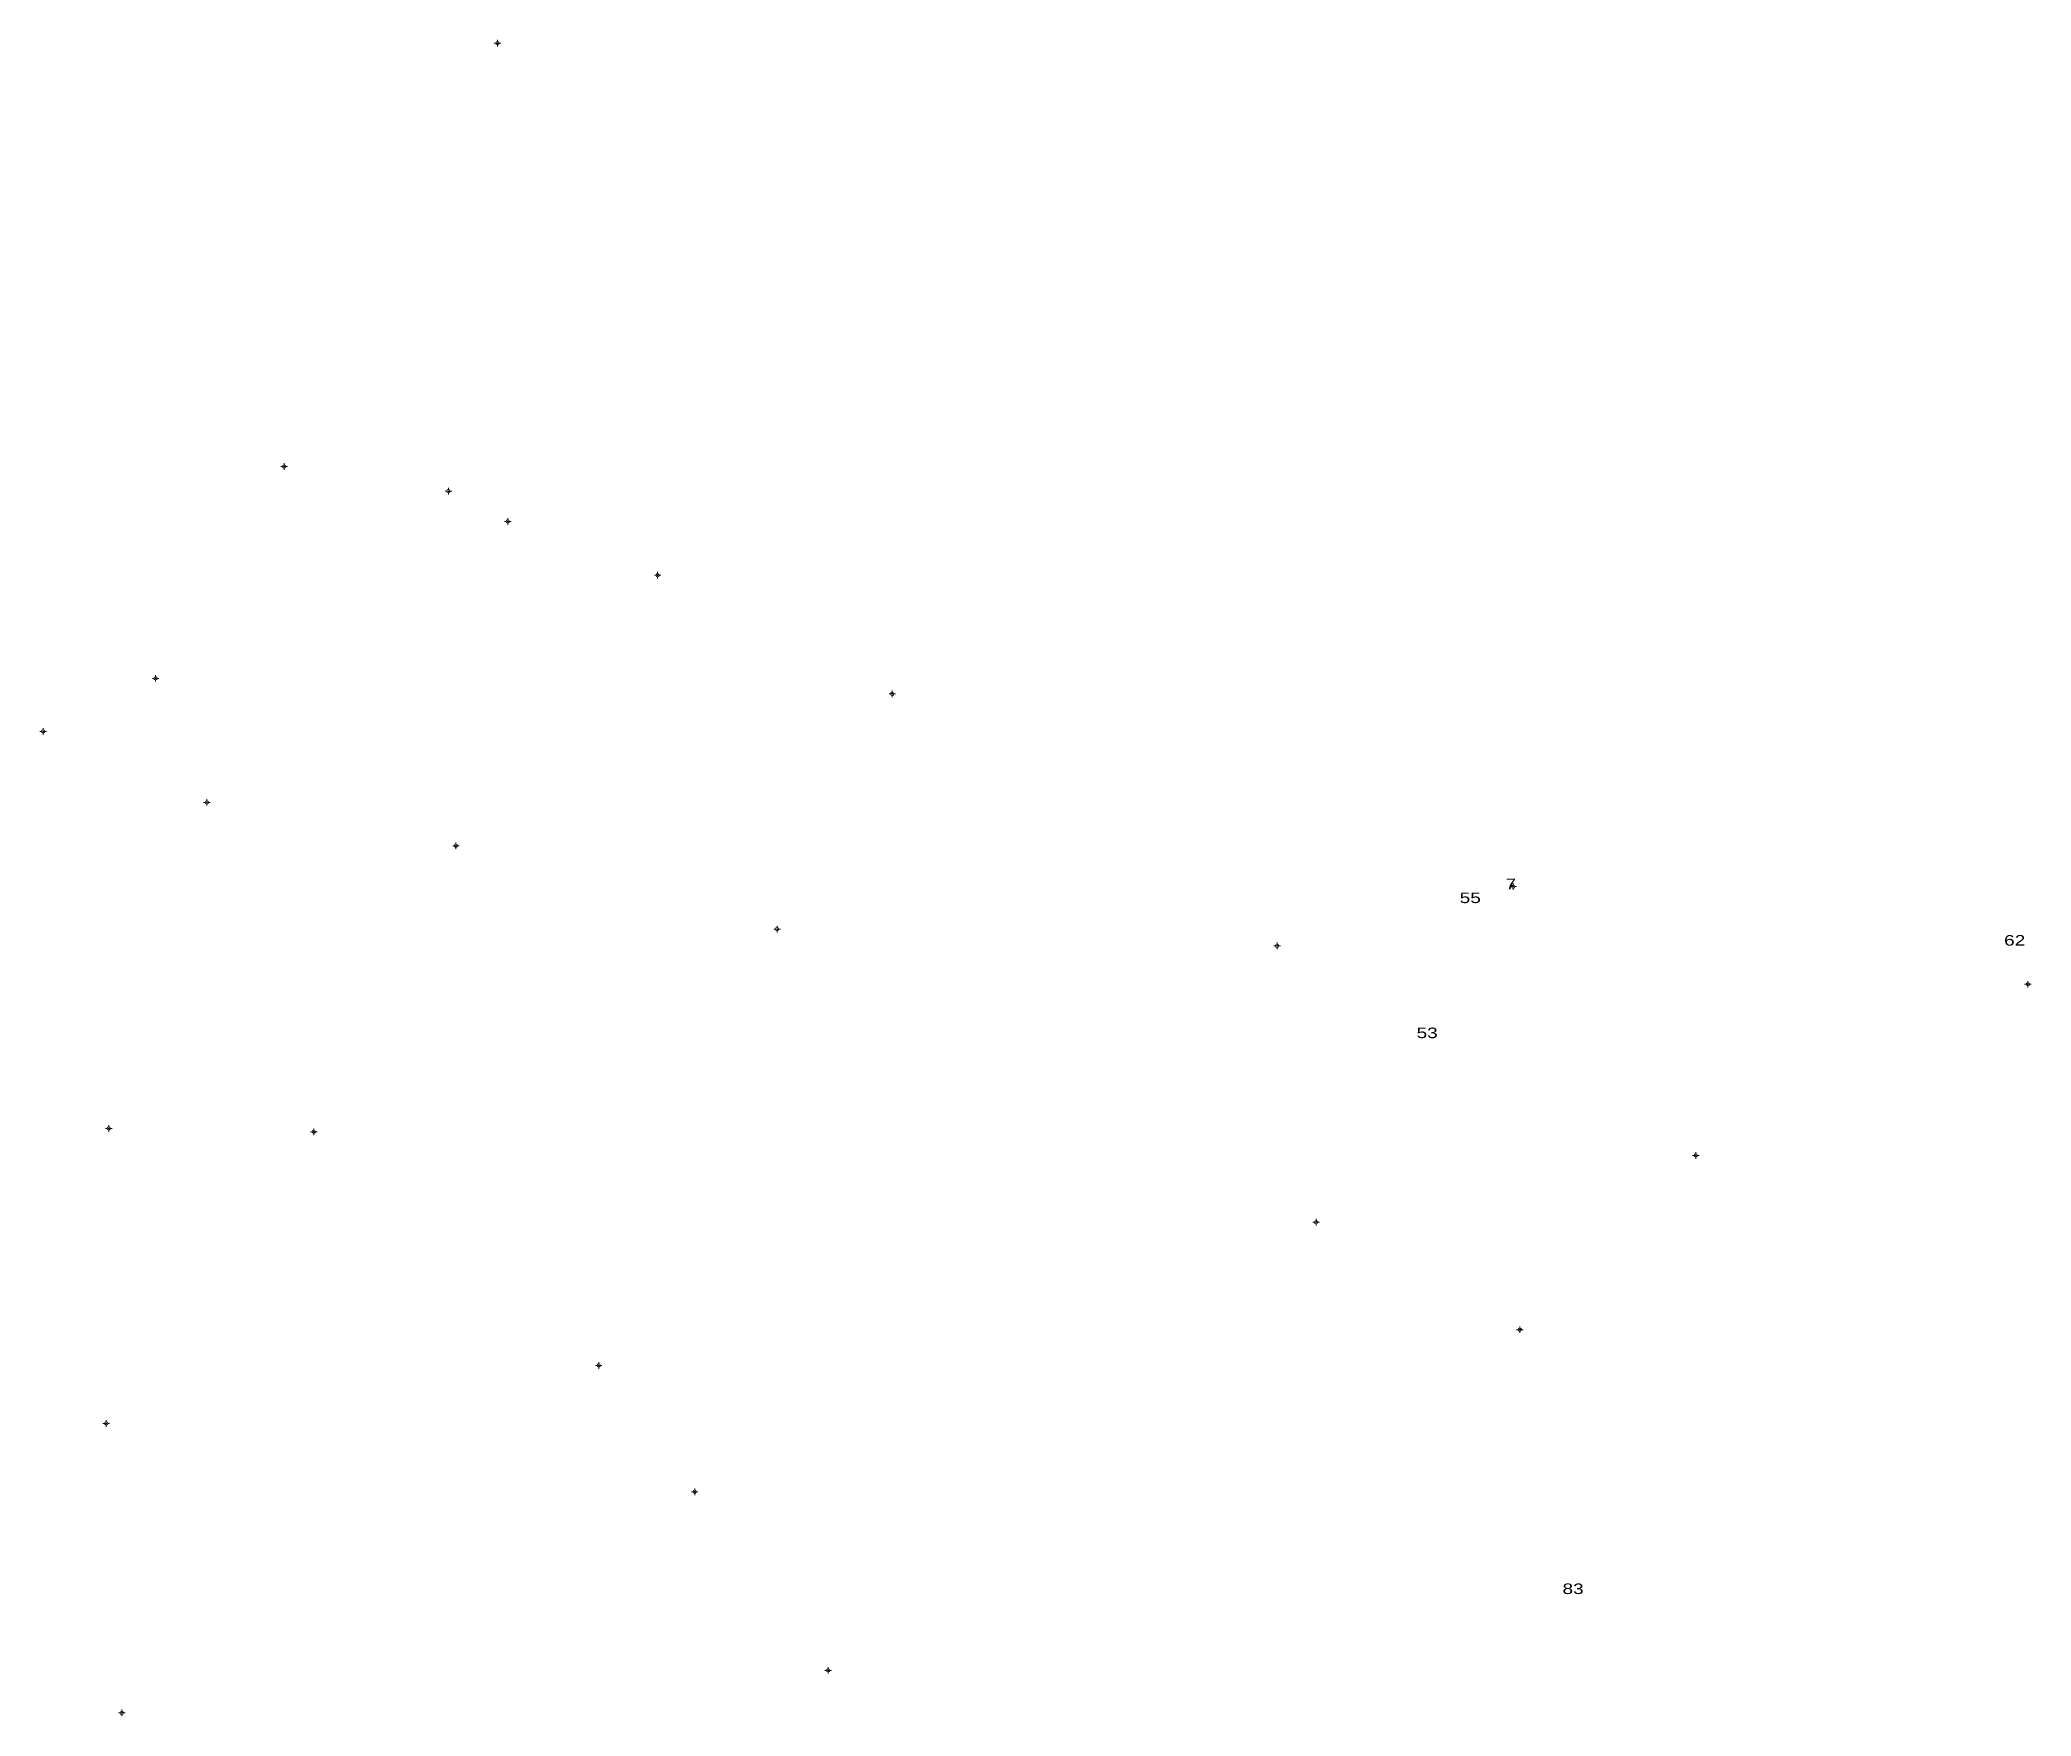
# Model space of a CAD drawing. Header units: metres. Extents: x 397680 to 399663, y 48567 to 49853.
# Drawn here: x 399284.9 to 399662.8, y 49152.5 to 49470.6 of the extents above; entities that cross this region are included whole.
import ezdxf
from ezdxf.enums import TextEntityAlignment as Align

# ---------------------------------------------------------------- set-up
doc = ezdxf.new("R2010")
doc.units = ezdxf.units.M
doc.header["$LTSCALE"] = 1.4
doc.layers.add('50', color=7, linetype='Continuous', lineweight=13)
doc.layers.add('52', color=7, linetype='Continuous')

msp = doc.modelspace()

# ---------------------------------------------------------------- texts
at = {"layer": '50', "width": 1.3}
msp.add_text('7  ', height=2, dxfattribs=at).set_placement((399564.985, 49309.4), align=Align.CENTER)
msp.add_text('7  ', height=2, dxfattribs=at).set_placement((399564.985, 49309.4), align=Align.CENTER)
msp.add_text('7  ', height=2, dxfattribs=at).set_placement((399564.985, 49309.4), align=Align.CENTER)
msp.add_text('7  ', height=2, dxfattribs=at).set_placement((399564.985, 49309.4), align=Align.CENTER)
at = {"layer": '52', "width": 1.35}
for s, p in [('55  ', (399557.325, 49306.77)), ('62  ', (399660.635, 49298.7)), ('53  ', (399549.145, 49281.14)), ('83  ', (399576.835, 49175.64))]:
    msp.add_text(s, height=2, dxfattribs=at).set_placement(p, align=Align.CENTER)

# ---------------------------------------------------------------- hatches: boundary and pattern name
at = {"layer": '50'}
for points in [[(399371.796, 49469.978, 1), (399371.646, 49469.978, 1)], [(399331.297, 49389.603, 1), (399331.147, 49389.603, 1)], [(399331.297, 49389.603, 1), (399331.147, 49389.603, 1)], [(399362.491, 49384.954, 1), (399362.341, 49384.954, 1)], [(399362.491, 49384.954, 1), (399362.341, 49384.954, 1)], [(399373.738, 49379.189, 1), (399373.588, 49379.189, 1)], [(399402.187, 49369, 1), (399402.037, 49369, 1)], [(399306.918, 49349.421, 1), (399306.768, 49349.421, 1)], [(399306.918, 49349.421, 1), (399306.768, 49349.421, 1)], [(399446.715, 49346.477, 1), (399446.565, 49346.477, 1)], [(399446.715, 49346.477, 1), (399446.565, 49346.477, 1)], [(399285.568, 49339.35, 1), (399285.418, 49339.35, 1)], [(399285.568, 49339.35, 1), (399285.418, 49339.35, 1)], [(399316.662, 49325.885, 1), (399316.512, 49325.885, 1)], [(399316.662, 49325.885, 1), (399316.512, 49325.885, 1)], [(399363.916, 49317.636, 1), (399363.766, 49317.636, 1)], [(399363.916, 49317.636, 1), (399363.766, 49317.636, 1)], [(399564.552, 49309.904, 1), (399564.402, 49309.904, 1)], [(399564.552, 49309.904, 1), (399564.402, 49309.904, 1)], [(399564.552, 49309.904, 1), (399564.402, 49309.904, 1)], [(399564.552, 49309.904, 1), (399564.402, 49309.904, 1)], [(399424.865, 49301.838, 1), (399424.715, 49301.838, 1)], [(399424.865, 49301.838, 1), (399424.715, 49301.838, 1)], [(399424.865, 49301.838, 1), (399424.715, 49301.838, 1)], [(399424.865, 49301.838, 1), (399424.715, 49301.838, 1)], [(399519.745, 49298.645, 1), (399519.595, 49298.645, 1)], [(399662.206, 49291.351, 1), (399662.056, 49291.351, 1)], [(399298.027, 49264.006, 1), (399297.877, 49264.006, 1)], [(399298.027, 49264.006, 1), (399297.877, 49264.006, 1)], [(399336.922, 49263.376, 1), (399336.772, 49263.376, 1)], [(399599.177, 49258.884, 1), (399599.027, 49258.884, 1)], [(399599.177, 49258.884, 1), (399599.027, 49258.884, 1)], [(399527.132, 49246.211, 1), (399526.982, 49246.211, 1)], [(399565.779, 49225.814, 1), (399565.629, 49225.814, 1)], [(399565.779, 49225.814, 1), (399565.629, 49225.814, 1)], [(399391.003, 49219.014, 1), (399390.853, 49219.014, 1)], [(399391.003, 49219.014, 1), (399390.853, 49219.014, 1)], [(399391.003, 49219.014, 1), (399390.853, 49219.014, 1)], [(399297.552, 49208.008, 1), (399297.402, 49208.008, 1)], [(399297.552, 49208.008, 1), (399297.402, 49208.008, 1)], [(399297.552, 49208.008, 1), (399297.402, 49208.008, 1)], [(399297.552, 49208.008, 1), (399297.402, 49208.008, 1)], [(399409.214, 49195.048, 1), (399409.064, 49195.048, 1)], [(399409.214, 49195.048, 1), (399409.064, 49195.048, 1)], [(399434.526, 49161.157, 1), (399434.376, 49161.157, 1)], [(399300.492, 49153.087, 1), (399300.342, 49153.087, 1)]]:
    msp.add_hatch(color=256, dxfattribs=at).paths.add_polyline_path(points)

# ---------------------------------------------------------------- linework, layer by layer
for p, q in [((399371.41, 49469.98), (399371.1, 49469.98)), ((399371.72, 49470.6), (399371.72, 49470.29)), ((399371.72, 49469.67), (399371.72, 49469.35)), ((399372.35, 49469.98), (399372.03, 49469.98)), ((399331.22, 49390.23), (399331.22, 49389.92)), ((399331.22, 49390.23), (399331.22, 49389.92)), ((399330.91, 49389.6), (399330.6, 49389.6)), ((399330.91, 49389.6), (399330.6, 49389.6)), ((399331.22, 49389.29), (399331.22, 49388.98)), ((399331.22, 49389.29), (399331.22, 49388.98)), ((399331.85, 49389.6), (399331.53, 49389.6)), ((399331.85, 49389.6), (399331.53, 49389.6)), ((399362.1, 49384.95), (399361.79, 49384.95)), ((399362.1, 49384.95), (399361.79, 49384.95)), ((399362.42, 49385.58), (399362.42, 49385.27)), ((399362.42, 49385.58), (399362.42, 49385.27)), ((399362.42, 49384.64), (399362.42, 49384.33)), ((399362.42, 49384.64), (399362.42, 49384.33)), ((399363.04, 49384.95), (399362.73, 49384.95)), ((399363.04, 49384.95), (399362.73, 49384.95)), ((399373.35, 49379.19), (399373.04, 49379.19)), ((399373.66, 49379.81), (399373.66, 49379.5)), ((399374.29, 49379.19), (399373.98, 49379.19)), ((399373.66, 49378.88), (399373.66, 49378.56)), ((399401.8, 49369), (399401.49, 49369)), ((399402.11, 49369.63), (399402.11, 49369.31)), ((399402.11, 49368.69), (399402.11, 49368.38)), ((399402.74, 49369), (399402.42, 49369)), ((399306.53, 49349.42), (399306.22, 49349.42)), ((399306.53, 49349.42), (399306.22, 49349.42)), ((399306.84, 49350.05), (399306.84, 49349.73)), ((399306.84, 49350.05), (399306.84, 49349.73)), ((399306.84, 49349.11), (399306.84, 49348.8)), ((399306.84, 49349.11), (399306.84, 49348.8)), ((399307.47, 49349.42), (399307.16, 49349.42)), ((399307.47, 49349.42), (399307.16, 49349.42)), ((399446.33, 49346.48), (399446.02, 49346.48)), ((399446.33, 49346.48), (399446.02, 49346.48)), ((399446.64, 49347.1), (399446.64, 49346.79)), ((399446.64, 49347.1), (399446.64, 49346.79)), ((399446.64, 49346.16), (399446.64, 49345.85)), ((399446.64, 49346.16), (399446.64, 49345.85)), ((399447.26, 49346.48), (399446.95, 49346.48)), ((399447.26, 49346.48), (399446.95, 49346.48)), ((399285.18, 49339.35), (399284.87, 49339.35)), ((399285.18, 49339.35), (399284.87, 49339.35)), ((399285.49, 49339.98), (399285.49, 49339.66)), ((399285.49, 49339.98), (399285.49, 49339.66)), ((399285.49, 49339.04), (399285.49, 49338.72)), ((399285.49, 49339.04), (399285.49, 49338.72)), ((399286.12, 49339.35), (399285.81, 49339.35)), ((399286.12, 49339.35), (399285.81, 49339.35)), ((399316.59, 49326.51), (399316.59, 49326.2)), ((399316.59, 49326.51), (399316.59, 49326.2)), ((399316.27, 49325.89), (399315.96, 49325.89)), ((399316.27, 49325.89), (399315.96, 49325.89)), ((399316.59, 49325.57), (399316.59, 49325.26)), ((399316.59, 49325.57), (399316.59, 49325.26)), ((399317.21, 49325.89), (399316.9, 49325.89)), ((399317.21, 49325.89), (399316.9, 49325.89)), ((399363.53, 49317.64), (399363.22, 49317.64)), ((399363.53, 49317.64), (399363.22, 49317.64)), ((399363.84, 49318.26), (399363.84, 49317.95)), ((399363.84, 49318.26), (399363.84, 49317.95)), ((399363.84, 49317.32), (399363.84, 49317.01)), ((399363.84, 49317.32), (399363.84, 49317.01)), ((399364.47, 49317.64), (399364.15, 49317.64)), ((399364.47, 49317.64), (399364.15, 49317.64)), ((399564.16, 49309.9), (399563.85, 49309.9)), ((399564.16, 49309.9), (399563.85, 49309.9)), ((399564.16, 49309.9), (399563.85, 49309.9)), ((399564.16, 49309.9), (399563.85, 49309.9)), ((399564.48, 49310.53), (399564.48, 49310.22)), ((399564.48, 49310.53), (399564.48, 49310.22)), ((399564.48, 49310.53), (399564.48, 49310.22)), ((399564.48, 49310.53), (399564.48, 49310.22)), ((399564.48, 49309.59), (399564.48, 49309.28)), ((399564.48, 49309.59), (399564.48, 49309.28)), ((399564.48, 49309.59), (399564.48, 49309.28)), ((399564.48, 49309.59), (399564.48, 49309.28)), ((399565.1, 49309.9), (399564.79, 49309.9)), ((399565.1, 49309.9), (399564.79, 49309.9)), ((399565.1, 49309.9), (399564.79, 49309.9)), ((399565.1, 49309.9), (399564.79, 49309.9)), ((399424.48, 49301.84), (399424.16, 49301.84)), ((399424.48, 49301.84), (399424.16, 49301.84)), ((399424.48, 49301.84), (399424.16, 49301.84)), ((399424.48, 49301.84), (399424.16, 49301.84)), ((399424.79, 49302.46), (399424.79, 49302.15)), ((399424.79, 49302.46), (399424.79, 49302.15)), ((399424.79, 49302.46), (399424.79, 49302.15)), ((399424.79, 49302.46), (399424.79, 49302.15)), ((399424.79, 49301.53), (399424.79, 49301.21)), ((399424.79, 49301.53), (399424.79, 49301.21)), ((399424.79, 49301.53), (399424.79, 49301.21)), ((399424.79, 49301.53), (399424.79, 49301.21)), ((399425.42, 49301.84), (399425.1, 49301.84)), ((399425.42, 49301.84), (399425.1, 49301.84)), ((399425.42, 49301.84), (399425.1, 49301.84)), ((399425.42, 49301.84), (399425.1, 49301.84)), ((399519.36, 49298.65), (399519.04, 49298.65)), ((399519.67, 49299.27), (399519.67, 49298.96)), ((399519.67, 49298.33), (399519.67, 49298.02)), ((399520.3, 49298.65), (399519.98, 49298.65)), ((399662.13, 49291.98), (399662.13, 49291.66)), ((399661.82, 49291.35), (399661.51, 49291.35)), ((399662.13, 49291.04), (399662.13, 49290.73)), ((399662.76, 49291.35), (399662.44, 49291.35)), ((399297.64, 49264.01), (399297.33, 49264.01)), ((399297.64, 49264.01), (399297.33, 49264.01)), ((399297.95, 49264.63), (399297.95, 49264.32)), ((399297.95, 49264.63), (399297.95, 49264.32)), ((399297.95, 49263.69), (399297.95, 49263.38)), ((399297.95, 49263.69), (399297.95, 49263.38)), ((399298.58, 49264.01), (399298.26, 49264.01)), ((399298.58, 49264.01), (399298.26, 49264.01)), ((399336.53, 49263.38), (399336.22, 49263.38)), ((399336.85, 49264), (399336.85, 49263.69)), ((399336.85, 49263.06), (399336.85, 49262.75)), ((399337.47, 49263.38), (399337.16, 49263.38)), ((399598.79, 49258.88), (399598.48, 49258.88)), ((399598.79, 49258.88), (399598.48, 49258.88)), ((399599.1, 49259.51), (399599.1, 49259.2)), ((399599.1, 49259.51), (399599.1, 49259.2)), ((399599.1, 49258.57), (399599.1, 49258.26)), ((399599.1, 49258.57), (399599.1, 49258.26)), ((399599.73, 49258.88), (399599.41, 49258.88)), ((399599.73, 49258.88), (399599.41, 49258.88)), ((399527.06, 49246.84), (399527.06, 49246.52)), ((399526.74, 49246.21), (399526.43, 49246.21)), ((399527.06, 49245.9), (399527.06, 49245.59)), ((399527.68, 49246.21), (399527.37, 49246.21)), ((399565.39, 49225.81), (399565.08, 49225.81)), ((399565.39, 49225.81), (399565.08, 49225.81)), ((399565.7, 49226.44), (399565.7, 49226.13)), ((399565.7, 49226.44), (399565.7, 49226.13)), ((399565.7, 49225.5), (399565.7, 49225.19)), ((399565.7, 49225.5), (399565.7, 49225.19)), ((399566.33, 49225.81), (399566.02, 49225.81)), ((399566.33, 49225.81), (399566.02, 49225.81)), ((399390.62, 49219.01), (399390.3, 49219.01)), ((399390.62, 49219.01), (399390.3, 49219.01)), ((399390.62, 49219.01), (399390.3, 49219.01)), ((399390.93, 49219.64), (399390.93, 49219.33)), ((399390.93, 49219.64), (399390.93, 49219.33)), ((399390.93, 49219.64), (399390.93, 49219.33)), ((399390.93, 49218.7), (399390.93, 49218.39)), ((399390.93, 49218.7), (399390.93, 49218.39)), ((399390.93, 49218.7), (399390.93, 49218.39)), ((399391.55, 49219.01), (399391.24, 49219.01)), ((399391.55, 49219.01), (399391.24, 49219.01)), ((399391.55, 49219.01), (399391.24, 49219.01)), ((399297.16, 49208.01), (399296.85, 49208.01)), ((399297.16, 49208.01), (399296.85, 49208.01)), ((399297.16, 49208.01), (399296.85, 49208.01)), ((399297.16, 49208.01), (399296.85, 49208.01)), ((399297.48, 49208.63), (399297.48, 49208.32)), ((399297.48, 49208.63), (399297.48, 49208.32)), ((399297.48, 49208.63), (399297.48, 49208.32)), ((399297.48, 49208.63), (399297.48, 49208.32)), ((399297.48, 49207.7), (399297.48, 49207.38)), ((399297.48, 49207.7), (399297.48, 49207.38)), ((399297.48, 49207.7), (399297.48, 49207.38)), ((399297.48, 49207.7), (399297.48, 49207.38)), ((399298.1, 49208.01), (399297.79, 49208.01)), ((399298.1, 49208.01), (399297.79, 49208.01)), ((399298.1, 49208.01), (399297.79, 49208.01)), ((399298.1, 49208.01), (399297.79, 49208.01)), ((399408.83, 49195.05), (399408.51, 49195.05)), ((399408.83, 49195.05), (399408.51, 49195.05)), ((399409.14, 49195.67), (399409.14, 49195.36)), ((399409.14, 49195.67), (399409.14, 49195.36)), ((399409.14, 49194.74), (399409.14, 49194.42)), ((399409.14, 49194.74), (399409.14, 49194.42)), ((399409.76, 49195.05), (399409.45, 49195.05)), ((399409.76, 49195.05), (399409.45, 49195.05)), ((399434.14, 49161.16), (399433.83, 49161.16)), ((399434.45, 49161.78), (399434.45, 49161.47)), ((399434.45, 49160.84), (399434.45, 49160.53)), ((399435.08, 49161.16), (399434.76, 49161.16)), ((399300.1, 49153.09), (399299.79, 49153.09)), ((399300.42, 49153.71), (399300.42, 49153.4)), ((399300.42, 49152.77), (399300.42, 49152.46)), ((399301.04, 49153.09), (399300.73, 49153.09))]:
    msp.add_line(p, q, dxfattribs=at)
for centre, radius in [((399371.721, 49469.978), 0.312), ((399371.721, 49469.978), 0.075), ((399331.222, 49389.603), 0.312), ((399331.222, 49389.603), 0.312), ((399331.222, 49389.603), 0.075), ((399331.222, 49389.603), 0.075), ((399362.416, 49384.954), 0.312), ((399362.416, 49384.954), 0.312), ((399362.416, 49384.954), 0.075), ((399362.416, 49384.954), 0.075), ((399373.663, 49379.189), 0.312), ((399373.663, 49379.189), 0.075), ((399402.112, 49369), 0.312), ((399402.112, 49369), 0.075), ((399306.843, 49349.421), 0.312), ((399306.843, 49349.421), 0.312), ((399306.843, 49349.421), 0.075), ((399306.843, 49349.421), 0.075), ((399446.64, 49346.477), 0.312), ((399446.64, 49346.477), 0.312), ((399446.64, 49346.477), 0.075), ((399446.64, 49346.477), 0.075), ((399285.493, 49339.35), 0.312), ((399285.493, 49339.35), 0.312), ((399285.493, 49339.35), 0.075), ((399285.493, 49339.35), 0.075), ((399316.587, 49325.885), 0.312), ((399316.587, 49325.885), 0.312), ((399316.587, 49325.885), 0.075), ((399316.587, 49325.885), 0.075), ((399363.841, 49317.636), 0.312), ((399363.841, 49317.636), 0.312), ((399363.841, 49317.636), 0.075), ((399363.841, 49317.636), 0.075), ((399564.477, 49309.904), 0.312), ((399564.477, 49309.904), 0.312), ((399564.477, 49309.904), 0.312), ((399564.477, 49309.904), 0.312), ((399564.477, 49309.904), 0.075), ((399564.477, 49309.904), 0.075), ((399564.477, 49309.904), 0.075), ((399564.477, 49309.904), 0.075), ((399424.79, 49301.838), 0.312), ((399424.79, 49301.838), 0.312), ((399424.79, 49301.838), 0.312), ((399424.79, 49301.838), 0.312), ((399424.79, 49301.838), 0.075), ((399424.79, 49301.838), 0.075), ((399424.79, 49301.838), 0.075), ((399424.79, 49301.838), 0.075), ((399519.67, 49298.645), 0.312), ((399519.67, 49298.645), 0.075), ((399662.131, 49291.351), 0.312), ((399662.131, 49291.351), 0.075), ((399297.952, 49264.006), 0.312), ((399297.952, 49264.006), 0.312), ((399297.952, 49264.006), 0.075), ((399297.952, 49264.006), 0.075), ((399336.847, 49263.376), 0.312), ((399336.847, 49263.376), 0.075), ((399599.102, 49258.884), 0.312), ((399599.102, 49258.884), 0.312), ((399599.102, 49258.884), 0.075), ((399599.102, 49258.884), 0.075), ((399527.057, 49246.211), 0.312), ((399527.057, 49246.211), 0.075), ((399565.704, 49225.814), 0.312), ((399565.704, 49225.814), 0.312), ((399565.704, 49225.814), 0.075), ((399565.704, 49225.814), 0.075), ((399390.928, 49219.014), 0.312), ((399390.928, 49219.014), 0.312), ((399390.928, 49219.014), 0.312), ((399390.928, 49219.014), 0.075), ((399390.928, 49219.014), 0.075), ((399390.928, 49219.014), 0.075), ((399297.477, 49208.008), 0.312), ((399297.477, 49208.008), 0.312), ((399297.477, 49208.008), 0.312), ((399297.477, 49208.008), 0.312), ((399297.477, 49208.008), 0.075), ((399297.477, 49208.008), 0.075), ((399297.477, 49208.008), 0.075), ((399297.477, 49208.008), 0.075), ((399409.139, 49195.048), 0.312), ((399409.139, 49195.048), 0.312), ((399409.139, 49195.048), 0.075), ((399409.139, 49195.048), 0.075), ((399434.451, 49161.157), 0.312), ((399434.451, 49161.157), 0.075), ((399300.417, 49153.087), 0.312), ((399300.417, 49153.087), 0.075)]:
    msp.add_circle(centre, radius, dxfattribs=at)

msp.set_redraw_order([(e.dxf.handle, doc.entitydb.next_handle()) for e in msp.query("TEXT MTEXT ATTDEF DIMENSION ARC_DIMENSION")])  # texts and dimensions are drawn at this point

doc.saveas('drawing.dxf')
